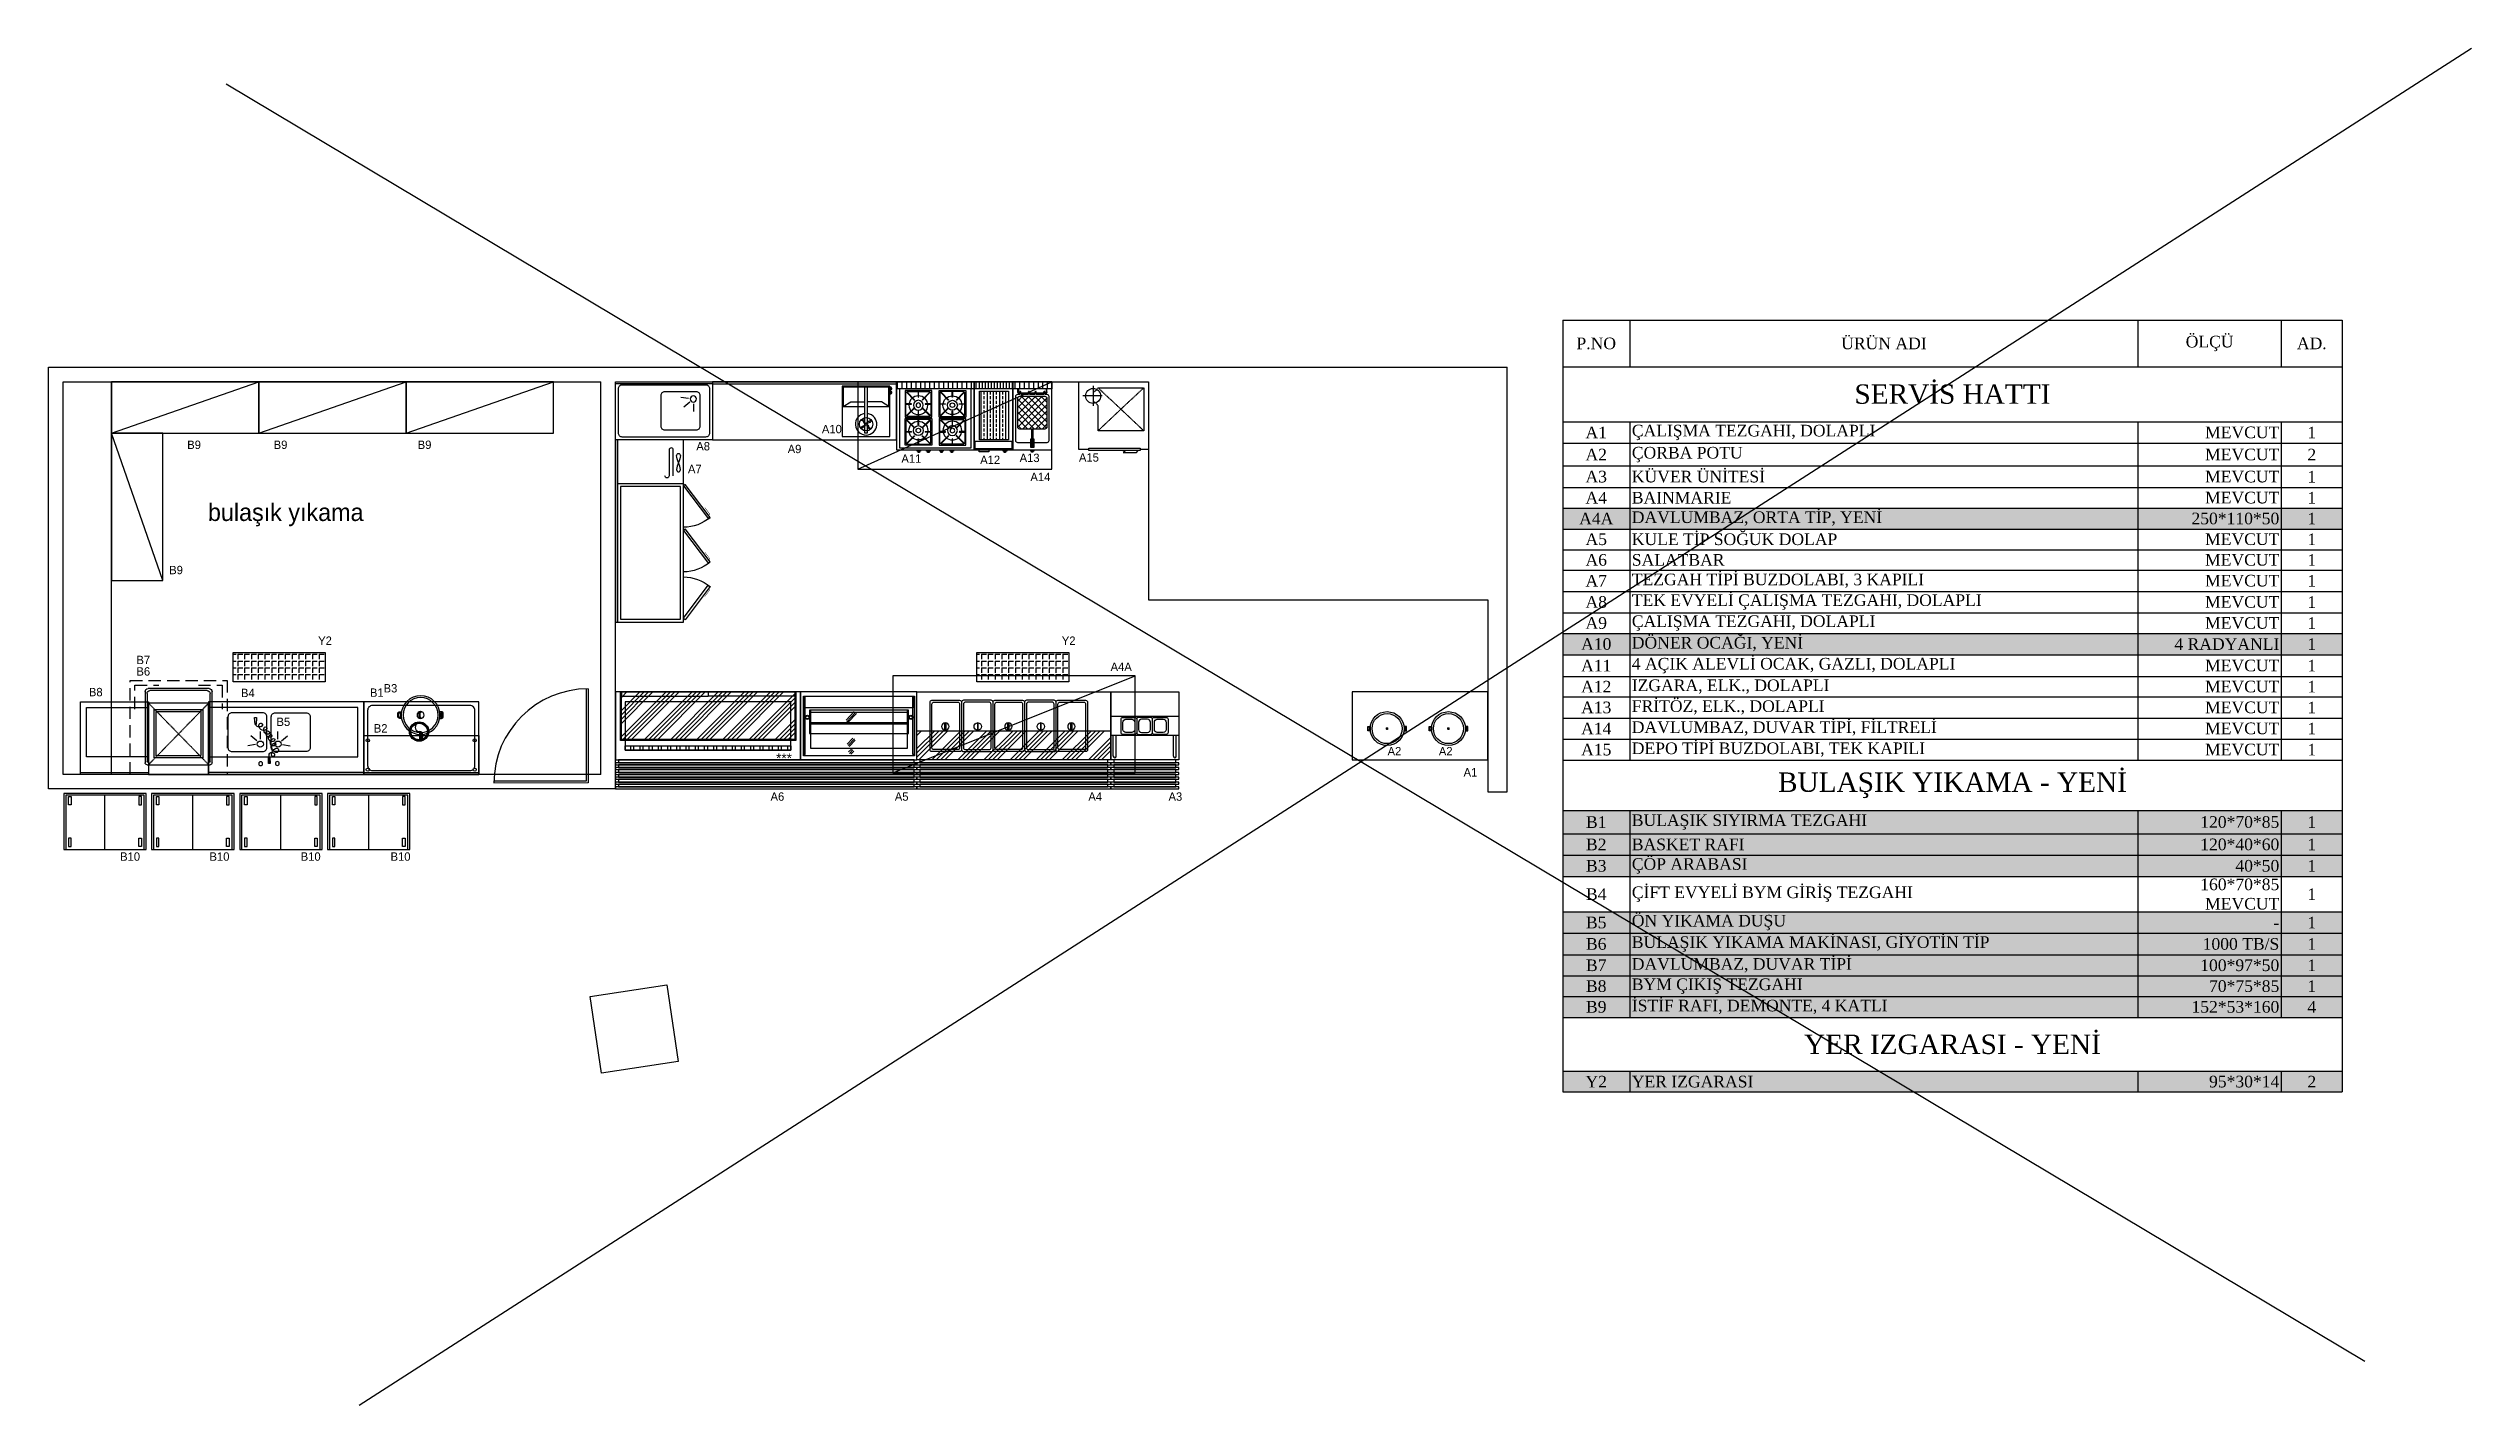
# Model space of a CAD drawing. Header units: inches. Extents: x -7958 to 7064, y 2 to 5825.
# Drawn here: x -875 to 1625, y 356 to 1756 of the extents above; entities that cross this region are included whole.
import ezdxf
from ezdxf.enums import TextEntityAlignment as Align

# ---------------------------------------------------------------- set-up
doc = ezdxf.new("R2010")
doc.units = ezdxf.units.IN
doc.header["$MEASUREMENT"] = 0
doc.linetypes.add('DASHED', pattern=[0.75, 0.5, -0.25])
doc.linetypes.add('HIDDENX2', pattern=[19.05, 12.7, -6.35])
for name, color, linetype in [('CIHAZ', 2, 'Continuous'), ('Kıtc-002 Çizgi', 7, 'Continuous'), ('S2000-002 Çizgi', 7, 'Continuous')]:
    doc.layers.add(name, color=color, linetype=linetype)
doc.styles.add('Halil 1', font='times.ttf', dxfattribs={"height": 12})
doc.styles.get("Standard").update_dxf_attribs({"font": 'arial.ttf'})
doc.styles.add('TAKSİM', font='GOTHIC.TTF', dxfattribs={"height": 20})

msp = doc.modelspace()

# ---------------------------------------------------------------- texts
at = {"style": 'TAKSİM'}
for s, p in [('B9', (-724.4, 1343)), ('B9', (-635.2, 1343)), ('B9', (-486.6, 1343)), ('A8', (-199.2, 1341.5)), ('A10', (-66.4, 1359.2)), ('A7', (-207.8, 1318)), ('A9', (-104.9, 1338.7)), ('A11', (15.6, 1328.7)), ('A12', (96.9, 1327.5)), ('A13', (137.6, 1329.5)), ('A15', (198.8, 1329.9)), ('A14', (148.7, 1309.8)), ('B9', (-743, 1213.8)), ('B7', (-776.8, 1121)), ('Y2', (-589.3, 1140.9)), ('Y2', (177.9, 1140.9)), ('B6', (-776.8, 1109.2)), ('B3', (-521.8, 1091.8)), ('A4A', (232.1, 1114)), ('B8', (-825.8, 1087.9)), ('B4', (-668.9, 1087)), ('B1', (-535.9, 1087.3)), ('B5', (-632.3, 1057.2)), ('B2', (-531.9, 1050.5)), ('A2', (514, 1026.9)), ('A2', (566.9, 1026.9)), ('A1', (592.4, 1005.1)), ('A6', (-122.6, 980.1)), ('A5', (5.6, 980.1)), ('A4', (205.3, 980.1)), ('A3', (288, 980.1)), ('B10', (-790.4, 918.2)), ('B10', (-698.2, 918.2)), ('B10', (-604.1, 918.2)), ('B10', (-511.4, 918.2))]:
    msp.add_text(s, height=8.64, dxfattribs=at).set_placement(p, align=Align.CENTER)
msp.add_text('bulaşık yıkama', height=18, dxfattribs=at).set_placement((-710.1, 1268.7))

# ---------------------------------------------------------------- blocks, each defined once
blk = doc.blocks.new('ertye')
at = {"color": 7}
for points in [[(5346.8, 6525.2), (5429.2, 6477.7), (5381.6, 6395.3)], [(5347.8, 6526.9), (5431.8, 6478.4), (5383.3, 6394.3)]]:
    blk.add_lwpolyline(points, dxfattribs=at)
blk.add_arc((5431.8, 6478.4), 97.1, 150, 240, dxfattribs=at)
blk = doc.blocks.new('A$C53E03B34')
at = {"layer": 'Kıtc-002 Çizgi'}
for points in [[(3.7, 16.6), (2, 16.6, -0.414214), (0, 18.6), (0, 21.4, -0.414214), (2, 23.4), (3.7, 23.4)], [(43.1, 16.6), (44.9, 16.6, 0.414214), (46.9, 18.6), (46.9, 21.4, 0.414214), (44.9, 23.4), (43.1, 23.4)]]:
    blk.add_lwpolyline(points, format="xyb", dxfattribs=at)
for points in [[(2.8, 17.6), (2, 17.6, -0.414214), (1, 18.6), (1, 21.4, -0.414214), (2, 22.4), (2.8, 22.4)], [(44, 17.6), (44.9, 17.6, 0.414214), (45.9, 18.6), (45.9, 21.4, 0.414214), (44.9, 22.4), (44, 22.4)]]:
    blk.add_lwpolyline(points, format="xyb", close=True, dxfattribs=at)
for points in [[(22.1, 23.4), (24.2, 21.8), (24.2, 18.1), (22.7, 16.4)], [(23.5, 23.7), (25.2, 22.3), (25.2, 17.7), (23.8, 16.3)]]:
    blk.add_lwpolyline(points, dxfattribs=at)
for radius in [20, 18, 3.66]:
    blk.add_circle((23.4, 20), radius, dxfattribs=at)
blk = doc.blocks.new('A$C7ED97EAE')
at = {"layer": 'S2000-002 Çizgi'}
for p, q in [((0, 3), (0, 76.5)), ((2, 78.5), (3.5, 78.5)), ((2, 5), (2, 75)), ((3.5, 88.5), (65.5, 88.5)), ((3.5, 15), (3.5, 88.5)), ((3.5, 78.5), (65.5, 78.5)), ((3.5, 76.5), (3.5, 76.5)), ((65.5, 88.5), (65.5, 15)), ((65.5, 78.5), (67, 78.5)), ((65.5, 76.5), (65.5, 76.5)), ((67, 75), (67, 5)), ((69, 76.5), (69, 3)), ((66, 0), (3, 0)), ((65.5, 15), (3.5, 15)), ((64, 2), (5, 2)), ((67, 15), (65.5, 15))]:
    blk.add_line(p, q, dxfattribs=at)
at = {"layer": 'S2000-002 Çizgi', "linetype": 'DASHED'}
for p, q in [((65.5, 78.5), (3.5, 15)), ((65.5, 15), (3.5, 78.5))]:
    blk.add_line(p, q, dxfattribs=at)
for points in [[(9.5, 21.5), (59.5, 21.5), (59.5, 71.5), (9.5, 71.5)], [(11.5, 23.5), (57.5, 23.5), (57.5, 69.5), (11.5, 69.5)]]:
    blk.add_lwpolyline(points, close=True, dxfattribs=at)
at = {"layer": 'S2000-002 Çizgi'}
for centre, radius, start, end in [((2, 76.5), 2, 90, 180), ((3.5, 75), 1.5, 90, 180), ((65.5, 75), 1.5, 0, 90), ((67, 76.5), 2, 0, 90), ((3, 3), 3, 180, 270), ((5, 5), 3, 180, 270), ((64, 5), 3, 270, 0), ((66, 3), 3, 270, 0)]:
    blk.add_arc(centre, radius, start, end, dxfattribs=at)
blk = doc.blocks.new('A$C7BE05278')
at = {"layer": 'S2000-002 Çizgi'}
h = blk.add_hatch(color=256, dxfattribs=at)
h.paths.add_polyline_path([(4.7, 9.9, -0.025454), (4.8, 10.4, 0.278063), (0.8, 7.5), (1.2, 7.3, -0.265675)])
h.paths.add_polyline_path([(5.4, 10.4, 0.028094), (4.8, 10.4, 0.025454), (4.7, 9.9, -0.030609), (5.2, 9.9, -0.027259)])
h.paths.add_polyline_path([(5.4, 10.4, 0.027259), (5.2, 9.9, -0.171751), (7.9, 9), (7.9, 9), (7.9, 9, -1.347305), (5.2, 7.1, -0.147228), (5.2, 9.9, 0.030609), (4.7, 9.9, 0.138731), (4.7, 7, 1.347306), (8.2, 9.4, 0.162476)])
h.paths.add_polyline_path([(12.5, 12.7), (12.7, 13.1, 0.483116), (4.8, 10.4, -0.028094), (5.4, 10.4, -0.470681)])
for p, q in [((14.4, 47.6), (14.3, 41.7)), ((14.4, 47.6), (14.3, 41.7)), ((14.3, 41.7), (15.9, 41.7)), ((14.3, 41.7), (15.9, 41.7)), ((16, 47.6), (14.4, 47.6)), ((16, 47.6), (14.4, 47.6)), ((15.1, 47.6), (15, 38.9)), ((15.9, 41.7), (16, 47.6)), ((15.9, 41.7), (16, 47.6)), ((0.5, 7.3), (0, 0)), ((0.5, 7.3), (0, 0)), ((0, 0), (1.9, 0)), ((1.5, 7.3), (0.5, 7.3)), ((1.5, 7.3), (0.5, 7.3)), ((1.9, 0), (1.5, 7.3)), ((1.9, 0), (1.5, 7.3))]:
    blk.add_line(p, q, dxfattribs=at)
for centre in [(6.3, 47.8), (23.5, 47.6)]:
    blk.add_circle(centre, 1.99, dxfattribs=at)
for centre, radius, start, end in [((17.8, 38.9), 2.86, 179.43, 359.43), ((20, 25.6), 3.8, 74.9498, 261.6763), ((19.1, 38.9), 1.6, 359.43, 179.43), ((25.1, 38.8), 7.64, 179.43, 242.0346), ((23.5, 30.9), 5.53, 105.7663, 225.7833), ((20.6, 27.9), 1.41, 225.7833, 74.9498), ((22.6, 34), 2.23, 242.0346, 105.7663), ((4.8, 5.6), 4.31, 51.245, 156.7533), ((9.4, 8.6), 4.83, 57.0103, 197.5795), ((6.4, 7.6), 1.7, 197.5795, 51.245), ((14.4, 12.6), 4.98, 103.1199, 200.7743), ((11.2, 11.3), 1.54, 200.7743, 57.0103), ((15.6, 16.7), 3.77, 86.0156, 220.6772), ((13.7, 15.7), 1.76, 236.8088, 103.1199), ((18.1, 21.1), 3.83, 52.4089, 229.1112), ((16.5, 19.2), 1.37, 229.1112, 116.3243), ((19.6, 23.1), 1.26, 261.6763, 52.4089)]:
    blk.add_arc(centre, radius, start, end, dxfattribs=at)
blk.add_solid([(15.9, 41.7), (14.3, 41.7), (16, 47.6), (14.4, 47.6)], dxfattribs=at)
blk = doc.blocks.new('A$C138426A6')
at = {"layer": 'S2000-002 Çizgi'}
for p, q in [((48.3, 30.7), (40.5, 29.6)), ((49.6, 34.5), (43.5, 39.6)), ((53.5, 36.2), (53.5, 44.1)), ((71.3, 36.2), (71.3, 44.1)), ((75.2, 34.5), (81.3, 39.6)), ((76.4, 30.7), (84.2, 29.6))]:
    blk.add_line(p, q, dxfattribs=at)
for points in [[(0, 0), (160, 0), (160, 75), (0, 75)], [(0, 18), (154, 18), (154, 69), (0, 69)], [(0, 0), (160, 0), (160, 2), (0, 2)]]:
    blk.add_lwpolyline(points, close=True, dxfattribs=at)
for points in [[(56, 63.5), (24, 63.5, 0.414214), (20, 59.5), (20, 27.5, 0.414214), (24, 23.5), (56, 23.5, 0.414214), (60, 27.5), (60, 59.5, 0.414214)], [(68.7, 63.5), (100.7, 63.5, -0.414214), (104.7, 59.5), (104.7, 27.5, -0.414214), (100.7, 23.5), (68.7, 23.5, -0.414214), (64.7, 27.5), (64.7, 59.5, -0.414214)]]:
    blk.add_lwpolyline(points, format="xyb", close=True, dxfattribs=at)
for centre in [(53.3, 31.2), (71.5, 31.2)]:
    blk.add_circle(centre, 3.19, dxfattribs=at)
at = {"layer": 'S2000-002 Çizgi', "xscale": -1, "rotation": 180}
blk.add_blockref('A$C7BE05278', (47.4, 58.8), dxfattribs=at)
blk = doc.blocks.new('A$C34105880')
at = {"layer": 'S2000-002 Çizgi'}
for p, q in [((2.5, 33.7), (2.5, 55)), ((5.5, 33.7), (5.5, 55)), ((64.5, 33.7), (64.5, 55)), ((67.5, 33.7), (67.5, 55))]:
    blk.add_line(p, q, dxfattribs=at)
for points in [[(0, 100), (70, 100), (70, 30), (0, 30)], [(0, 55), (0, 75), (70, 75), (70, 55)], [(0, 25), (70, 25), (70, 27), (0, 27)], [(3, 27), (67, 27), (67, 30), (3, 30)], [(3, 22), (67, 22), (67, 25), (3, 25)], [(0, 20), (70, 20), (70, 22), (0, 22)], [(0, 15), (70, 15), (70, 17), (0, 17)], [(0, 10), (70, 10), (70, 12), (0, 12)], [(0, 5), (70, 5), (70, 7), (0, 7)], [(0, 0), (70, 0), (70, 2), (0, 2)], [(3, 17), (67, 17), (67, 20), (3, 20)], [(3, 12), (67, 12), (67, 15), (3, 15)], [(3, 12), (67, 12), (67, 15), (3, 15)], [(3, 12), (67, 12), (67, 15), (3, 15)], [(3, 7), (67, 7), (67, 10), (3, 10)], [(3, 7), (67, 7), (67, 10), (3, 10)], [(3, 2), (67, 2), (67, 5), (3, 5)]]:
    blk.add_lwpolyline(points, close=True, dxfattribs=at)
for points in [[(12.5, 73.8), (24.7, 73.8, -0.414214), (26.7, 71.8), (26.7, 58.2, -0.414214), (24.7, 56.2), (12.5, 56.2, -0.414214), (10.5, 58.2), (10.5, 71.8, -0.414214)], [(15.5, 71.8), (21.7, 71.8, -0.414214), (24.7, 68.8), (24.7, 61.2, -0.414214), (21.7, 58.2), (15.5, 58.2, -0.414214), (12.5, 61.2), (12.5, 68.8, -0.414214)], [(40.9, 73.8), (28.7, 73.8, 0.414214), (26.7, 71.8), (26.7, 58.2, 0.414214), (28.7, 56.2), (40.9, 56.2, 0.414214), (42.9, 58.2), (42.9, 71.8, 0.414214)], [(37.9, 71.8), (31.7, 71.8, 0.414214), (28.7, 68.8), (28.7, 61.2, 0.414214), (31.7, 58.2), (37.9, 58.2, 0.414214), (40.9, 61.2), (40.9, 68.8, 0.414214)], [(44.9, 73.8), (57.1, 73.8, -0.414214), (59.1, 71.8), (59.1, 58.2, -0.414214), (57.1, 56.2), (44.9, 56.2, -0.414214), (42.9, 58.2), (42.9, 71.8, -0.414214)], [(47.9, 71.8), (54.1, 71.8, -0.414214), (57.1, 68.8), (57.1, 61.2, -0.414214), (54.1, 58.2), (47.9, 58.2, -0.414214), (44.9, 61.2), (44.9, 68.8, -0.414214)]]:
    blk.add_lwpolyline(points, format="xyb", close=True, dxfattribs=at)
for centre in [(4, 33.7), (66, 33.7), (66, 33.7)]:
    blk.add_arc(centre, 1.51, 180, 0, dxfattribs=at)
blk = doc.blocks.new('A$C40D33657')
at = {"layer": 'S2000-002 Çizgi'}
for p, q in [((46.8, 40.9), (55.3, 50)), ((47.7, 39.3), (56.7, 49)), ((48.8, 38.4), (57.7, 47.9)), ((48, 16.1), (53.9, 22.4)), ((49, 14.7), (55.4, 21.5)), ((49.5, 8.1), (52.3, 11.1)), ((50.2, 13.9), (56.2, 20.3)), ((50.4, 6.4), (54, 10.4)), ((51.6, 5.8), (54.8, 9.1))]:
    blk.add_line(p, q, dxfattribs=at)
for points in [[(120, 70), (0, 70), (0, 0), (120, 0)], [(3, 65.7), (117.5, 65.7), (117.5, 4.2), (3, 4.2)], [(3.5, 5.4), (4.6, 5.4), (4.6, 64.6), (3.5, 64.6)], [(3.5, 58), (4.6, 58), (4.6, 64.6), (3.5, 64.6)], [(4.6, 65.7), (115.9, 65.7), (115.9, 53.6), (4.6, 53.6)], [(9.2, 27.2), (111.3, 27.2), (111.3, 51.4), (9.2, 51.4)], [(10.2, 11.9), (110.2, 11.9), (110.2, 51.4), (10.2, 51.4)], [(10.2, 49.2), (110.2, 49.2), (110.2, 51.4), (10.2, 51.4)], [(117, 5.4), (115.9, 5.4), (115.9, 64.6), (117, 64.6)], [(117, 58), (115.9, 58), (115.9, 64.6), (117, 64.6)], [(10.2, 37.1), (110.2, 37.1), (110.2, 38.2), (10.2, 38.2)]]:
    blk.add_lwpolyline(points, close=True, dxfattribs=at)
for centre, radius in [((6.9, 43.9), 2.14), ((6.9, 43.9), 1.59), ((113.6, 43.9), 2.14), ((113.6, 43.9), 1.59)]:
    blk.add_circle(centre, radius, dxfattribs=at)
blk = doc.blocks.new('A$C34855794')
at = {"layer": 'S2000-002 Çizgi'}
h = blk.add_hatch(dxfattribs=at)
h.set_pattern_fill('ANSI34', color=254, style=0)
h.set_pattern_definition([(45, (-3294.433, 406.17), (-13.47038, 13.47038), []), (45, (-3289.943, 406.17), (-13.47038, 13.47038), []), (45, (-3285.453, 406.17), (-13.47038, 13.47038), []), (45, (-3280.963, 406.17), (-13.47038, 13.47038), [])])
h.paths.add_polyline_path([(185, 27.4), (6, 27.4), (6, 76.4), (185, 76.4)])
h = blk.add_hatch(dxfattribs=at)
h.set_pattern_fill('ANSI32', color=254, angle=45, style=0)
h.set_pattern_definition([(90, (-10627.525, 2721.57), (-9.525, 2e-15), []), (90, (-10624.35, 2724.745), (-9.525, 2e-15), [])])
h.paths.add_polyline_path([(181, 20.8), (11, 20.8), (11, 16.4), (181, 16.4)])
for points in [[(0, 6.4), (191, 6.4), (191, 76.4), (0, 76.4)], [(186, 26.4), (5, 26.4), (5, 76.4), (186, 76.4)], [(185, 27.4), (6, 27.4), (6, 76.4), (185, 76.4)], [(181, 16.4), (10, 16.4), (10, 20.8), (181, 20.8)]]:
    blk.add_lwpolyline(points, close=True, dxfattribs=at)
at = {"layer": 'S2000-002 Çizgi', "linetype": 'DASHED'}
for points in [[(96, 76.4), (6, 76.4), (6, 72.2), (96, 72.2)], [(96, 76.4), (185, 76.4), (185, 72.2), (96, 72.2)]]:
    blk.add_lwpolyline(points, close=True, dxfattribs=at)
at = {"layer": 'S2000-002 Çizgi', "color": 3}
blk.add_lwpolyline([(10, 16.4), (181, 16.4), (181, 66.4), (10, 66.4)], close=True, dxfattribs=at)
at = {"layer": 'S2000-002 Çizgi'}
blk.add_text('***', height=10, dxfattribs=at).set_placement((165.7, 3.1))
blk = doc.blocks.new('A$C4383204F')
at = {"layer": 'S2000-002 Çizgi'}
for points in [[(51, 32.5), (2, 32.5, 0.414214), (0, 30.5), (0, 2, 0.414214), (2, 0), (51, 0, 0.414214), (53, 2), (53, 30.5, 0.414214)], [(49, 30.5), (4, 30.5, 0.414214), (2, 28.5), (2, 4, 0.414214), (4, 2), (49, 2, 0.414214), (51, 4), (51, 28.5, 0.414214)]]:
    blk.add_lwpolyline(points, format="xyb", close=True, dxfattribs=at)
blk.add_lwpolyline([(29.7, 16.2), (22.2, 16.2), (22.2, 15.4), (29.7, 15.4)], close=True, dxfattribs=at)
blk.add_circle((25.9, 15.8), 3.82, dxfattribs=at)
blk = doc.blocks.new('A$C1FD55344')
at = {"layer": 'S2000-002 Çizgi'}
h = blk.add_hatch(dxfattribs=at)
h.set_pattern_fill('ANSI34', color=254, style=0)
h.set_pattern_definition([(45, (-7423.186, -591.372), (-13.470384, 13.470384), []), (45, (-7418.696, -591.372), (-13.470384, 13.470384), []), (45, (-7414.205, -591.372), (-13.470384, 13.470384), []), (45, (-7409.715, -591.372), (-13.470384, 13.470384), [])])
h.paths.add_polyline_path([(0, 30), (200, 30), (200, 60), (0, 60)])
for points in [[(0, 100), (200, 100), (200, 30), (0, 30)], [(0, 60), (200, 60), (200, 30), (0, 30)], [(0, 25), (200, 25), (200, 27), (0, 27)], [(3, 27), (197, 27), (197, 30), (3, 30)], [(3, 22), (197, 22), (197, 25), (3, 25)], [(0, 20), (200, 20), (200, 22), (0, 22)], [(0, 15), (200, 15), (200, 17), (0, 17)], [(0, 10), (200, 10), (200, 12), (0, 12)], [(0, 5), (200, 5), (200, 7), (0, 7)], [(0, 0), (200, 0), (200, 2), (0, 2)], [(3, 17), (197, 17), (197, 20), (3, 20)], [(3, 12), (197, 12), (197, 15), (3, 15)], [(3, 12), (197, 12), (197, 15), (3, 15)], [(3, 12), (197, 12), (197, 15), (3, 15)], [(3, 7), (197, 7), (197, 10), (3, 10)], [(3, 7), (197, 7), (197, 10), (3, 10)], [(3, 2), (197, 2), (197, 5), (3, 5)]]:
    blk.add_lwpolyline(points, close=True, dxfattribs=at)
at = {"layer": 'S2000-002 Çizgi', "extrusion": (0, 0, -1), "zscale": -1, "rotation": 90}
for p in [(-13.5, 38.5), (-78.5, 38.5), (-143.5, 38.5)]:
    blk.add_blockref('A$C4383204F', p, dxfattribs=at)
at = {"layer": 'S2000-002 Çizgi', "rotation": 90}
for p in [(78.5, 38.5), (143.5, 38.5)]:
    blk.add_blockref('A$C4383204F', p, dxfattribs=at)
blk = doc.blocks.new('A$C604B7618')
at = {"layer": 'S2000-002 Çizgi'}
blk.add_lwpolyline([(0, 30.6), (30.6, 30.6), (30.6, 0), (0, 0), (0, 30.6)], dxfattribs=at)
blk.add_lwpolyline([(15.5, 29.5), (15.5, 23.4, -0.414214), (15.3, 23.2), (15.2, 23.2, -0.414214), (15, 23.4), (15, 29.5), (2.7, 29.5, 0.668179), (2.3, 28.6), (10.8, 20.1, -0.810443), (10.4, 19.8), (1.6, 28.6, 0.668179), (1, 28.4), (1, 15.5), (7.1, 15.5, -0.414214), (7.3, 15.3), (7.3, 15.2, -0.414214), (7.1, 15), (1, 15), (1, 2.7, 0.668179), (1.9, 2.3), (10.4, 10.8, -0.810443), (10.8, 10.4), (2, 1.6, 0.668179), (2.2, 1), (15, 1), (15, 7.1, -0.414214), (15.2, 7.3), (15.3, 7.3, -0.414214), (15.5, 7.1), (15.5, 1), (27.9, 1, 0.668179), (28.3, 1.9), (19.8, 10.4, -0.810443), (20.2, 10.8), (29, 2, 0.668179), (29.5, 2.2), (29.5, 15), (23.4, 15, -0.414214), (23.2, 15.2), (23.2, 15.3, -0.414214), (23.4, 15.5), (29.5, 15.5), (29.5, 28.4, 0.668179), (29, 28.6), (20.2, 19.8, -0.810443), (19.8, 20.1), (28.3, 28.6, 0.668179), (27.9, 29.5)], format="xyb", close=True, dxfattribs=at)
for radius in [10.8, 5.66, 2.6]:
    blk.add_circle((15.3, 13.8), radius, dxfattribs=at)
blk = doc.blocks.new('A$C7A250C34')
at = {"layer": 'S2000-002 Çizgi'}
h = blk.add_hatch(dxfattribs=at)
h.set_pattern_fill('ANSI31', color=256, scale=1.5, angle=45, style=0)
h.set_pattern_definition([(90, (-2508.419, -6412.801), (-4.7625, 9e-16), [])])
h.paths.add_polyline_path([(0, 72.9), (0, 65.9), (80, 65.9), (80, 72.9)])
for points in [[(0, 2.9), (80, 2.9), (80, 72.9), (0, 72.9)], [(80, 65.9), (0, 65.9), (0, 72.9), (80, 72.9)], [(3, 4.9), (77, 4.9), (77, 65.9), (3, 65.9)], [(21.2, 2.9), (24.8, 2.9), (24.8, 1.5), (21.2, 1.5)], [(22.2, 1.5), (23.6, 1.5), (23.6, 0), (22.2, 0)], [(31, 2.9), (34.7, 2.9), (34.7, 1.5), (31, 1.5)], [(32, 1.5), (33.5, 1.5), (33.5, 0), (32, 0)], [(44.6, 2.9), (48.2, 2.9), (48.2, 1.5), (44.6, 1.5)], [(45.5, 1.5), (47, 1.5), (47, 0), (45.5, 0)], [(55.2, 2.9), (58.8, 2.9), (58.8, 1.5), (55.2, 1.5)], [(56.2, 1.5), (57.6, 1.5), (57.6, 0), (56.2, 0)]]:
    blk.add_lwpolyline(points, close=True, dxfattribs=at)
at = {"layer": 'S2000-002 Çizgi', "yscale": 0.8999999999996362}
for p, xscale, zscale in [((36.2, 36.4), -0.8999999999996362, 0.9), ((43.8, 36.4), 0.8999999999996362, 0.8999999999996362)]:
    blk.add_blockref('A$C604B7618', p, dxfattribs=dict(at, xscale=xscale, zscale=zscale))
at = {"layer": 'S2000-002 Çizgi', "yscale": 0.8999999999996362, "rotation": 180}
for p, xscale, zscale in [((36.2, 35.1), 0.8999999999996362, 0.8999999999996362), ((43.8, 35.1), -0.8999999999996362, 0.9)]:
    blk.add_blockref('A$C604B7618', p, dxfattribs=dict(at, xscale=xscale, zscale=zscale))
blk = doc.blocks.new('A$C606A0E10')
at = {"layer": 'S2000-002 Çizgi'}
h = blk.add_hatch(dxfattribs=at)
h.set_pattern_fill('ANSI31', color=256, scale=25, angle=45, style=0)
h.set_pattern_definition([(90, (-3683, -7890.5476), (-3.125, 7e-16), [])])
h.paths.add_polyline_path([(0, 72.9), (0, 65.9), (40, 65.9), (40, 72.9)])
h = blk.add_hatch(dxfattribs=at)
h.set_pattern_fill('ANSI33', color=256, angle=45, style=0)
h.set_pattern_definition([(90, (-2871.404, -4914.4606), (-6.35, 1e-15), []), (90, (-2868.229, -4911.2855), (-6.35, 1e-15), [3.175, -1.5875])])
h.paths.add_polyline_path([(35.5, 63.2), (5.5, 63.2), (5.5, 13.2), (35.5, 13.2)])
for points in [[(0, 2.9), (40, 2.9), (40, 72.9), (0, 72.9)], [(0, 72.9), (40, 72.9), (40, 65.9), (0, 65.9)], [(5.5, 63.2), (35.5, 63.2), (35.5, 13.2), (5.5, 13.2)], [(1, 11.9), (39, 11.9), (39, 3.9), (1, 3.9)], [(5, 2.9), (15, 2.9), (15, 0.9), (5, 0.9)], [(30.1, 2.9), (33.7, 2.9), (33.7, 1.5), (30.1, 1.5)], [(31, 1.5), (32.5, 1.5), (32.5, 0), (31, 0)]]:
    blk.add_lwpolyline(points, close=True, dxfattribs=at)
blk = doc.blocks.new('A$C3D043C48')
at = {"layer": 'S2000-002 Çizgi'}
h = blk.add_hatch(dxfattribs=at)
h.set_pattern_fill('ANSI31', color=256, scale=1.5, angle=45, style=0)
h.set_pattern_definition([(90, (-3458.603, -4993.7387), (-4.7625, 9e-16), [])])
h.paths.add_polyline_path([(0, 72.6), (0, 65.6), (40, 65.6), (40, 72.6)])
h = blk.add_hatch(color=256, dxfattribs=at)
h.paths.add_polyline_path([(35, 61.8), (35, 62.4), (35, 65.6), (34.4, 65.6), (34.4, 62.4, -0.414214), (33.4, 61.4), (33, 61.4), (33, 60.8), (34, 60.8, 0.414214)])
h.paths.add_polyline_path([(32, 61.4), (24, 61.4), (24, 60.8), (32, 60.8)])
h.paths.add_polyline_path([(23, 61.4), (17, 61.4), (17, 60.8), (23, 60.8)])
h.paths.add_polyline_path([(16, 61.4), (8, 61.4), (8, 60.8), (16, 60.8)])
h.paths.add_polyline_path([(5.6, 62.4), (5.6, 65.6), (5, 65.6), (5, 61.8, 0.414214), (6, 60.8), (6.6, 60.8), (7, 60.8), (7, 61.4), (6.6, 61.4, -0.414214)])
h = blk.add_hatch(dxfattribs=at)
h.set_pattern_fill('ANSI37', color=256, scale=1.5, style=0)
h.set_pattern_definition([(45, (-3527.4763, -4981.5224), (-3.367596, 3.367596), []), (135, (-3527.4763, -4981.5224), (-3.367596, -3.367596), [])])
h.paths.add_polyline_path([(35, 55.8, 0.414214), (33, 57.8), (7, 57.8, 0.414214), (5, 55.8), (5, 26, 0.414214), (7, 24), (33, 24, 0.414214), (35, 26)])
blk.add_hatch(color=256, dxfattribs=at).paths.add_polyline_path([(18.5, 14), (21.5, 14), (21.5, 4.8), (18.5, 4.8)])
for p, q in [((5, 65.6), (5.6, 65.6)), ((5, 61.8), (5, 65.6)), ((5.6, 65.6), (5.6, 62.4)), ((6.6, 60.8), (6, 60.8)), ((6.6, 61.4), (7, 61.4)), ((7, 60.8), (6.6, 60.8)), ((7, 59.8), (7, 62.3)), ((8, 59.8), (8, 62.3)), ((8, 61.4), (16, 61.4)), ((16, 60.8), (8, 60.8)), ((16, 59.8), (16, 62.3)), ((17, 59.8), (17, 62.3)), ((17, 61.4), (23, 61.4)), ((23, 60.8), (17, 60.8)), ((23, 59.8), (23, 62.3)), ((24, 59.8), (24, 62.3)), ((24, 61.4), (32, 61.4)), ((32, 60.8), (24, 60.8)), ((32, 59.8), (32, 62.3)), ((33, 59.8), (33, 62.3)), ((33, 61.4), (33.4, 61.4)), ((34, 60.8), (33, 60.8)), ((35, 65.6), (34.4, 65.6)), ((34.4, 65.6), (34.4, 62.4)), ((35, 62.4), (35, 65.6)), ((35, 62.4), (35, 61.8))]:
    blk.add_line(p, q, dxfattribs=at)
for points in [[(0, 2.6), (40, 2.6), (40, 72.6), (0, 72.6)], [(0, 72.6), (40, 72.6), (40, 65.6), (0, 65.6)], [(18.4, 2.6), (21.6, 2.6), (21.6, 1.3), (18.4, 1.3)], [(18.5, 14), (21.5, 14), (21.5, 4.8), (18.5, 4.8)], [(19, 24), (19, 14), (21, 14), (21, 24)], [(19.3, 1.3), (20.7, 1.3), (20.7, 0), (19.3, 0)]]:
    blk.add_lwpolyline(points, close=True, dxfattribs=at)
for points in [[(29, 9.8), (5, 9.8, -0.414214), (3, 11.8), (3, 57.8, -0.414214), (5, 59.8), (7, 59.8)], [(33, 59.8), (35, 59.8, -0.414214), (37, 57.8), (37, 11.8, -0.414214), (35, 9.8), (29, 9.8)]]:
    blk.add_lwpolyline(points, format="xyb", dxfattribs=at)
blk.add_lwpolyline([(7, 57.8), (33, 57.8, -0.414214), (35, 55.8), (35, 26, -0.414214), (33, 24), (7, 24, -0.414214), (5, 26), (5, 55.8, -0.414214)], format="xyb", close=True, dxfattribs=at)
for points in [[(8, 59.8), (16, 59.8)], [(17, 59.8), (23, 59.8)], [(24, 59.8), (32, 59.8)]]:
    blk.add_lwpolyline(points, dxfattribs=at)
for centre, radius, start, end in [((6, 61.8), 1, 180, 270), ((6.6, 62.4), 1, 180, 270), ((7.5, 62.3), 0.5, 0, 180), ((16.5, 62.3), 0.5, 0, 180), ((23.5, 62.3), 0.5, 0, 180), ((32.5, 62.3), 0.5, 0, 180), ((33.4, 62.4), 1, 270, 0), ((34, 61.8), 1, 270, 0)]:
    blk.add_arc(centre, radius, start, end, dxfattribs=at)
blk = doc.blocks.new('A$C5B5611F4')
at = {"layer": 'CIHAZ', "color": 1}
for p, q in [((24.1, 58.2), (4, 58.2)), ((14.7, 68.5), (14.7, 47.9))]:
    blk.add_line(p, q, dxfattribs=at)
at = {"layer": 'CIHAZ', "color": 5, "linetype": 'DASHED'}
for p, q in [((19.8, 66.7), (67, 22.3)), ((67, 66.7), (19.8, 22.3))]:
    blk.add_line(p, q, dxfattribs=at)
at = {"layer": 'CIHAZ', "color": 5}
for points in [[(63.2, 1.8), (10.4, 1.8), (10.4, 4.3), (63.2, 4.3)], [(61.2, 1.8), (48.6, 1.8), (45.6, 0), (59.6, 0)]]:
    blk.add_lwpolyline(points, close=True, dxfattribs=at)
at = {"layer": 'CIHAZ', "color": 1}
blk.add_circle((14.7, 58.2), 7.76, dxfattribs=at)
at = {"layer": 'S2000-002 Çizgi', "linetype": 'DASHED'}
for p, q in [((19.8, 66.7), (67, 66.7)), ((67, 66.7), (67, 22.3)), ((19.8, 22.3), (19.8, 48.1)), ((67, 22.3), (19.8, 22.3))]:
    blk.add_line(p, q, dxfattribs=at)
at = {"layer": 'S2000-002 Çizgi'}
blk.add_lwpolyline([(10.4, 2.8), (0, 2.8), (0, 72.8), (72, 72.8), (72, 2.8), (63.2, 2.8)], dxfattribs=at)
at = {"layer": 'S2000-002 Çizgi', "linetype": 'DASHED'}
for centre, radius, start, end in [((11.6, 71.2), 9.4, 291.2079, 330.9566), ((11, 43), 10.2, 29.6907, 66.7752)]:
    blk.add_arc(centre, radius, start, end, dxfattribs=at)
blk = doc.blocks.new('A$C56906B91')
at = {"layer": 'S2000-002 Çizgi'}
for p, q in [((19.5, 37.3), (19.5, 29.4)), ((23.4, 39), (29.5, 33.9)), ((24.7, 42.8), (32.5, 43.9))]:
    blk.add_line(p, q, dxfattribs=at)
for points in [[(0, 58), (100, 58), (100, 60), (0, 60)], [(0, 0), (100, 0), (100, 60), (0, 60)]]:
    blk.add_lwpolyline(points, close=True, dxfattribs=at)
for points in [[(7, 3), (93, 3, 0.414214), (97, 7), (97, 53, 0.414214), (93, 57), (7, 57, 0.414214), (3, 53), (3, 7, 0.414214)], [(17, 10), (49, 10, 0.414214), (53, 14), (53, 46, 0.414214), (49, 50), (17, 50, 0.414214), (13, 46), (13, 14, 0.414214)]]:
    blk.add_lwpolyline(points, format="xyb", close=True, dxfattribs=at)
blk.add_circle((19.7, 42.3), 3.19, dxfattribs=at)
blk = doc.blocks.new('A$C40176E5B')
at = {"layer": 'S2000-002 Çizgi'}
blk.add_line((0, 95.8), (188, 95.8), dxfattribs=at)
for points in [[(0, 27.8), (0, 97.8), (188, 97.8), (188, 27.8)], [(16.4, 30.8), (17.9, 31), (19.6, 31.5), (21.5, 32.1), (23.4, 32.8), (25.4, 33.6), (27.2, 34.2), (28.9, 34.7), (30.4, 34.8), (31.5, 34.7), (32.3, 34.2), (32.8, 33.6), (33, 32.8), (32.8, 32.1), (32.3, 31.5), (31.5, 31), (30.4, 30.8), (28.9, 31), (27.2, 31.5), (25.4, 32.1), (23.4, 32.8), (21.5, 33.6), (19.6, 34.2), (17.9, 34.7), (16.4, 34.8), (15.3, 34.7), (14.5, 34.2), (14, 33.6), (13.8, 32.8), (14, 32.1), (14.5, 31.5), (15.3, 31)], [(80, 0), (45.9, 25.8), (47.4, 27.8), (81.5, 2)], [(125.9, 0), (91.8, 25.8), (93.4, 27.8), (127.5, 2)], [(151.3, 0.2), (185.5, 25.8), (184, 27.8), (149.8, 2.2)]]:
    blk.add_lwpolyline(points, close=True, dxfattribs=at)
blk.add_lwpolyline([(45, 95.8), (45, 27.8)], dxfattribs=at)
at = {"layer": 'S2000-002 Çizgi', "linetype": 'DASHED'}
blk.add_lwpolyline([(48, 92.8), (185, 92.8), (185, 30.8), (48, 30.8)], close=True, dxfattribs=at)
at = {"layer": 'S2000-002 Çizgi'}
for points in [[(37, 38.2), (10.3, 38.2, -1), (10.3, 42.5)], [(10.3, 42.5), (37, 42.5, 1), (37, 46.8)]]:
    blk.add_lwpolyline(points, format="xyb", dxfattribs=at)
at = {"layer": 'S2000-002 Çizgi', "const_width": 0.428}
for points in [[(77.7, 1.7), (76.7, 0.4), (71.1, 4.6), (69.6, 5.7)], [(123.7, 1.7), (122.7, 0.4), (117.1, 4.6), (115.6, 5.7)], [(153.6, 1.8), (154.6, 0.5), (160.2, 4.7), (161.7, 5.8)]]:
    blk.add_lwpolyline(points, dxfattribs=at)
at = {"layer": 'S2000-002 Çizgi'}
for centre, start, end in [((47.4, 27.8), 319.4908, 0), ((93.4, 27.8), 319.4908, 0), ((184, 27.8), 180, 220.245)]:
    blk.add_arc(centre, 42.7, start, end, dxfattribs=at)
blk = doc.blocks.new('A$C3D567B93')
at = {"layer": 'S2000-002 Çizgi'}
blk.add_line((42.5, 0), (42.5, 56), dxfattribs=at)
for points in [[(85, 58), (0, 58), (0, 0), (85, 0)], [(83, 56), (2, 56), (2, 0), (83, 0)], [(5, 54.8), (7.6, 54.8), (7.6, 46.2), (5, 46.2)], [(80, 54.8), (77.4, 54.8), (77.4, 46.2), (80, 46.2)], [(5, 3.2), (7.6, 3.2), (7.6, 11.8), (5, 11.8)], [(80, 3.2), (77.4, 3.2), (77.4, 11.8), (80, 11.8)]]:
    blk.add_lwpolyline(points, close=True, dxfattribs=at)
blk = doc.blocks.new('A$C2833593F')
at = {"layer": 'S2000-002 Çizgi'}
for points in [[(0, 0), (49, 0), (49, 52), (0, 52)], [(23, 4), (26, 4), (26, 51), (23, 51)], [(49, 48.1), (50.5, 48.1), (50.5, 50.8), (49, 50.8)], [(50.5, 48.8), (51.2, 48.8), (51.2, 50.1), (50.5, 50.1)], [(49, 44.1), (50.5, 44.1), (50.5, 46.8), (49, 46.8)], [(50.5, 44.8), (51.2, 44.8), (51.2, 46.1), (50.5, 46.1)]]:
    blk.add_lwpolyline(points, close=True, dxfattribs=at)
for points in [[(26, 31), (48, 31), (48, 51), (1, 51), (1, 31), (23, 31)], [(1, 31), (8.6, 35.7), (23, 35.7)], [(48, 31), (40.4, 35.7), (26, 35.7)]]:
    blk.add_lwpolyline(points, dxfattribs=at)
for points in [[(19.1, 16.9, -0.42543), (21.5, 15.6, 0.337252), (23.6, 13.3, -0.475845)], [(19.6, 17.5, -0.499875), (22.8, 15.4, 0.298072), (24.2, 13.6, 0.325205)], [(19.7, 7.8, -0.499875), (21.8, 11, 0.298072), (23.5, 12.3, 0.325205)], [(20.3, 7.3, -0.42543), (21.5, 9.7, 0.337252), (23.9, 11.8, -0.475845)], [(29.4, 7.9, -0.499875), (26.2, 10, 0.298072), (24.8, 11.7, 0.325205)], [(28.7, 18, -0.42543), (27.5, 15.7, 0.337252), (25.1, 13.6, -0.475845)], [(29.9, 8.5, -0.42543), (27.5, 9.7, 0.337252), (25.4, 12.1, -0.475845)], [(29.3, 17.6, -0.499875), (27.2, 14.3, 0.298072), (25.5, 13, 0.325205)]]:
    blk.add_lwpolyline(points, format="xyb", dxfattribs=at)
at = {"layer": 'S2000-002 Çizgi', "const_width": 0.25}
blk.add_lwpolyline([(24.2, 12.4, 1), (24.8, 13, 1)], format="xyb", close=True, dxfattribs=at)
at = {"layer": 'S2000-002 Çizgi'}
for radius in [6.87, 1.04]:
    blk.add_circle((24.5, 12.7), radius, dxfattribs=at)
blk.add_arc((24.5, 12.7), 11.1, 97.7691, 82.2228, dxfattribs=at)
blk = doc.blocks.new('A$C3A904247')
at = {"layer": 'S2000-002 Çizgi'}
for points in [[(2.5, 15.3), (0, 15.3), (0, 19.7), (2.5, 19.7)], [(2, 15.8), (0.5, 15.8), (0.5, 19.2), (2, 19.2)], [(37.5, 15.3), (40, 15.3), (40, 19.7), (37.5, 19.7)], [(38, 15.8), (39.5, 15.8), (39.5, 19.2), (38, 19.2)]]:
    blk.add_lwpolyline(points, close=True, dxfattribs=at)
at = {"layer": 'S2000-002 Çizgi', "const_width": 1.5}
blk.add_lwpolyline([(19.2, 17.5, 1), (20.7, 17.5, 1)], format="xyb", close=True, dxfattribs=at)
at = {"layer": 'S2000-002 Çizgi'}
for radius in [17.5, 15.5]:
    blk.add_circle((20, 17.5), radius, dxfattribs=at)
blk = doc.blocks.new('*T443')
at = {"color": 0, "linetype": 'ByBlock', "lineweight": -2, "transparency": 16777216}
for p, q in [((0, 0), (804.3, 0)), ((0, 0), (0, -796.2)), ((69.3, 0), (69.3, -48.2)), ((593.5, 0), (593.5, -48.2)), ((741.3, 0), (741.3, -48.2)), ((804.3, 0), (804.3, -796.2)), ((0, -48.2), (804.3, -48.2)), ((0, -104.8), (804.3, -104.8)), ((69.3, -104.8), (69.3, -453.9)), ((593.5, -104.8), (593.5, -453.9)), ((741.3, -104.8), (741.3, -453.9)), ((0, -127), (804.3, -127)), ((0, -150.4), (804.3, -150.4)), ((0, -172.5), (804.3, -172.5)), ((0, -193.8), (804.3, -193.8)), ((0, -215.5), (804.3, -215.5)), ((0, -236.8), (804.3, -236.8)), ((0, -258), (804.3, -258)), ((0, -279.8), (804.3, -279.8)), ((0, -301.9), (804.3, -301.9)), ((0, -323.2), (804.3, -323.2)), ((0, -345.3), (804.3, -345.3)), ((0, -367.5), (804.3, -367.5)), ((0, -388.7), (804.3, -388.7)), ((0, -410.5), (804.3, -410.5)), ((0, -432.2), (804.3, -432.2)), ((0, -453.9), (804.3, -453.9)), ((0, -505.9), (804.3, -505.9)), ((69.3, -505.9), (69.3, -719.4)), ((593.5, -505.9), (593.5, -719.4)), ((741.3, -505.9), (741.3, -719.4)), ((0, -529.8), (804.3, -529.8)), ((0, -552), (804.3, -552)), ((0, -574.1), (804.3, -574.1)), ((0, -610.4), (804.3, -610.4)), ((0, -632.5), (804.3, -632.5)), ((0, -654.7), (804.3, -654.7)), ((0, -676.4), (804.3, -676.4)), ((0, -697.7), (804.3, -697.7)), ((0, -719.4), (804.3, -719.4)), ((0, -774.9), (804.3, -774.9)), ((69.3, -774.9), (69.3, -796.2)), ((593.5, -774.9), (593.5, -796.2)), ((741.3, -774.9), (741.3, -796.2)), ((0, -796.2), (804.3, -796.2))]:
    blk.add_line(p, q, dxfattribs=at)
at = {"color": 30, "true_color": 0xf8991e, "transparency": 16777216}
for points in [[(0, -193.8), (0, -215.5), (69.3, -193.8), (69.3, -215.5)], [(69.3, -193.8), (69.3, -215.5), (593.5, -193.8), (593.5, -215.5)], [(593.5, -193.8), (593.5, -215.5), (741.3, -193.8), (741.3, -215.5)], [(741.3, -193.8), (741.3, -215.5), (804.3, -193.8), (804.3, -215.5)], [(0, -323.2), (0, -345.3), (69.3, -323.2), (69.3, -345.3)], [(69.3, -323.2), (69.3, -345.3), (593.5, -323.2), (593.5, -345.3)], [(593.5, -323.2), (593.5, -345.3), (741.3, -323.2), (741.3, -345.3)], [(741.3, -323.2), (741.3, -345.3), (804.3, -323.2), (804.3, -345.3)], [(0, -505.9), (0, -529.8), (69.3, -505.9), (69.3, -529.8)], [(69.3, -505.9), (69.3, -529.8), (593.5, -505.9), (593.5, -529.8)], [(593.5, -505.9), (593.5, -529.8), (741.3, -505.9), (741.3, -529.8)], [(741.3, -505.9), (741.3, -529.8), (804.3, -505.9), (804.3, -529.8)], [(0, -529.8), (0, -552), (69.3, -529.8), (69.3, -552)], [(69.3, -529.8), (69.3, -552), (593.5, -529.8), (593.5, -552)], [(593.5, -529.8), (593.5, -552), (741.3, -529.8), (741.3, -552)], [(741.3, -529.8), (741.3, -552), (804.3, -529.8), (804.3, -552)], [(0, -552), (0, -574.1), (69.3, -552), (69.3, -574.1)], [(69.3, -552), (69.3, -574.1), (593.5, -552), (593.5, -574.1)], [(593.5, -552), (593.5, -574.1), (741.3, -552), (741.3, -574.1)], [(741.3, -552), (741.3, -574.1), (804.3, -552), (804.3, -574.1)], [(0, -610.4), (0, -632.5), (69.3, -610.4), (69.3, -632.5)], [(69.3, -610.4), (69.3, -632.5), (593.5, -610.4), (593.5, -632.5)], [(593.5, -610.4), (593.5, -632.5), (741.3, -610.4), (741.3, -632.5)], [(741.3, -610.4), (741.3, -632.5), (804.3, -610.4), (804.3, -632.5)], [(0, -632.5), (0, -654.7), (69.3, -632.5), (69.3, -654.7)], [(69.3, -632.5), (69.3, -654.7), (593.5, -632.5), (593.5, -654.7)], [(593.5, -632.5), (593.5, -654.7), (741.3, -632.5), (741.3, -654.7)], [(741.3, -632.5), (741.3, -654.7), (804.3, -632.5), (804.3, -654.7)], [(0, -654.7), (0, -676.4), (69.3, -654.7), (69.3, -676.4)], [(69.3, -654.7), (69.3, -676.4), (593.5, -654.7), (593.5, -676.4)], [(593.5, -654.7), (593.5, -676.4), (741.3, -654.7), (741.3, -676.4)], [(741.3, -654.7), (741.3, -676.4), (804.3, -654.7), (804.3, -676.4)], [(0, -676.4), (0, -697.7), (69.3, -676.4), (69.3, -697.7)], [(0, -697.7), (0, -719.4), (69.3, -697.7), (69.3, -719.4)], [(69.3, -676.4), (69.3, -697.7), (593.5, -676.4), (593.5, -697.7)], [(69.3, -697.7), (69.3, -719.4), (593.5, -697.7), (593.5, -719.4)], [(593.5, -676.4), (593.5, -697.7), (741.3, -676.4), (741.3, -697.7)], [(593.5, -697.7), (593.5, -719.4), (741.3, -697.7), (741.3, -719.4)], [(741.3, -676.4), (741.3, -697.7), (804.3, -676.4), (804.3, -697.7)], [(741.3, -697.7), (741.3, -719.4), (804.3, -697.7), (804.3, -719.4)], [(0, -774.9), (0, -796.2), (69.3, -774.9), (69.3, -796.2)], [(69.3, -774.9), (69.3, -796.2), (593.5, -774.9), (593.5, -796.2)], [(593.5, -774.9), (593.5, -796.2), (741.3, -774.9), (741.3, -796.2)], [(741.3, -774.9), (741.3, -796.2), (804.3, -774.9), (804.3, -796.2)]]:
    blk.add_solid(points, dxfattribs=at)
at = {"color": 0, "transparency": 16777216, "style": 'Halil 1'}
for s, insert, char_height, width, attachment_point in [('P.NO', (34.6, -24.1), 12, 39.257, 5), ('ÜRÜN ADI', (331.4, -24.1), 12, 494.265, 5), ('ÖLÇÜ', (667.4, -24.1), 12, 117.737, 5), ('AD.', (772.8, -24.1), 12, 33.034, 5), ('SERVİS HATTI', (402.1, -76.5), 20, 774.293, 5), ('A1', (34.6, -115.9), 12, 65.257, 5), ('ÇALIŞMA TEZGAHI, DOLAPLI', (71.3, -115.9), 12, 520.265, 4), ('MEVCUT', (739.3, -115.9), 12, 143.737, 6), ('1', (772.8, -115.9), 12, 59.034, 5), ('A2', (34.6, -138.7), 12, 65.257, 5), ('ÇORBA POTU ', (71.3, -138.7), 12, 520.265, 4), ('MEVCUT', (739.3, -138.7), 12, 143.737, 6), ('2', (772.8, -138.7), 12, 59.034, 5), ('A3', (34.6, -161.5), 12, 65.257, 5), ('KÜVER ÜNİTESİ ', (71.3, -161.5), 12, 520.265, 4), ('MEVCUT', (739.3, -161.5), 12, 143.737, 6), ('1', (772.8, -161.5), 12, 59.034, 5), ('A4A', (34.6, -204.7), 12, 65.257, 5), ('A4', (34.6, -183.2), 12, 65.257, 5), ('BAINMARIE', (71.3, -183.2), 12, 520.265, 4), ('DAVLUMBAZ, ORTA TİP, YENİ', (71.3, -204.7), 12, 520.265, 4), ('250*110*50', (739.3, -204.7), 12, 143.737, 6), ('MEVCUT', (739.3, -183.2), 12, 143.737, 6), ('1', (772.8, -183.2), 12, 59.034, 5), ('1', (772.8, -204.7), 12, 59.034, 5), ('A5', (34.6, -226.1), 12, 65.257, 5), ('KULE TİP SOĞUK DOLAP', (71.3, -226.1), 12, 520.265, 4), ('MEVCUT', (739.3, -226.1), 12, 143.737, 6), ('1', (772.8, -226.1), 12, 59.034, 5), ('A6', (34.6, -247.4), 12, 65.257, 5), ('SALATBAR ', (71.3, -247.4), 12, 520.265, 4), ('MEVCUT', (739.3, -247.4), 12, 143.737, 6), ('1', (772.8, -247.4), 12, 59.034, 5), ('A7', (34.6, -268.9), 12, 65.257, 5), ('TEZGAH TİPİ BUZDOLABI, 3 KAPILI', (71.3, -268.9), 12, 520.265, 4), ('MEVCUT', (739.3, -268.9), 12, 143.737, 6), ('1', (772.8, -268.9), 12, 59.034, 5), ('A8', (34.6, -290.8), 12, 65.257, 5), ('TEK EVYELİ ÇALIŞMA TEZGAHI, DOLAPLI ', (71.3, -290.8), 12, 520.265, 4), ('MEVCUT', (739.3, -290.8), 12, 143.737, 6), ('1', (772.8, -290.8), 12, 59.034, 5), ('A9', (34.6, -312.5), 12, 65.257, 5), ('DÖNER OCAĞI, YENİ ', (71.3, -334.2), 12, 520.265, 4), ('ÇALIŞMA TEZGAHI, DOLAPLI ', (71.3, -312.5), 12, 520.265, 4), ('MEVCUT', (739.3, -312.5), 12, 143.737, 6), ('1', (772.8, -312.5), 12, 59.034, 5), ('A10', (34.6, -334.2), 12, 65.257, 5), ('4 AÇIK ALEVLİ OCAK, GAZLI, DOLAPLI', (71.3, -356.4), 12, 520.265, 4), ('4 RADYANLI', (739.3, -334.2), 12, 143.737, 6), ('1', (772.8, -334.2), 12, 59.034, 5), ('A11', (34.6, -356.4), 12, 65.257, 5), ('A12', (34.6, -378.1), 12, 65.257, 5), ('IZGARA, ELK., DOLAPLI', (71.3, -378.1), 12, 520.265, 4), ('MEVCUT', (739.3, -356.4), 12, 143.737, 6), ('MEVCUT', (739.3, -378.1), 12, 143.737, 6), ('1', (772.8, -356.4), 12, 59.034, 5), ('1', (772.8, -378.1), 12, 59.034, 5), ('A13', (34.6, -399.6), 12, 65.257, 5), ('FRİTÖZ, ELK., DOLAPLI', (71.3, -399.6), 12, 520.265, 4), ('MEVCUT', (739.3, -399.6), 12, 143.737, 6), ('1', (772.8, -399.6), 12, 59.034, 5), ('A14', (34.6, -421.3), 12, 65.257, 5), ('DAVLUMBAZ, DUVAR TİPİ, FİLTRELİ ', (71.3, -421.3), 12, 520.265, 4), ('MEVCUT', (739.3, -421.3), 12, 143.737, 6), ('1', (772.8, -421.3), 12, 59.034, 5), ('A15', (34.6, -443.1), 12, 65.257, 5), ('DEPO TİPİ BUZDOLABI, TEK KAPILI', (71.3, -443.1), 12, 520.265, 4), ('MEVCUT', (739.3, -443.1), 12, 143.737, 6), ('1', (772.8, -443.1), 12, 59.034, 5), ('BULAŞIK YIKAMA - YENİ', (402.1, -479.9), 20, 800.293, 5), ('B1', (34.6, -517.8), 12, 65.257, 5), ('BULAŞIK SIYIRMA TEZGAHI', (71.3, -517.8), 12, 520.265, 4), ('120*70*85', (739.3, -517.8), 12, 143.737, 6), ('1', (772.8, -517.8), 12, 59.034, 5), ('B2', (34.6, -540.9), 12, 65.257, 5), ('BASKET RAFI ', (71.3, -540.9), 12, 520.265, 4), ('120*40*60', (739.3, -540.9), 12, 143.737, 6), ('1', (772.8, -540.9), 12, 59.034, 5), ('B3', (34.6, -563), 12, 65.257, 5), ('ÇÖP ARABASI ', (71.3, -563), 12, 520.265, 4), ('40*50', (739.3, -563), 12, 143.737, 6), ('1', (772.8, -563), 12, 59.034, 5), ('B4', (34.6, -592.2), 12, 65.257, 5), ('ÇİFT EVYELİ BYM GİRİŞ TEZGAHI', (71.3, -592.2), 12, 520.265, 4), ('160*70*85 MEVCUT', (739.3, -592.2), 12, 143.737, 6), ('1', (772.8, -592.2), 12, 59.034, 5), ('B5', (34.6, -621.5), 12, 65.257, 5), ('ÖN YIKAMA DUŞU', (71.3, -621.5), 12, 520.265, 4), ('-', (739.3, -621.5), 12, 143.737, 6), ('1', (772.8, -621.5), 12, 59.034, 5), ('B6', (34.6, -643.6), 12, 65.257, 5), ('BULAŞIK YIKAMA MAKİNASI, GİYOTİN TİP', (71.3, -643.6), 12, 520.265, 4), ('1000 TB/S', (739.3, -643.6), 12, 143.737, 6), ('1', (772.8, -643.6), 12, 59.034, 5), ('B7', (34.6, -665.6), 12, 65.257, 5), ('DAVLUMBAZ, DUVAR TİPİ', (71.3, -665.6), 12, 520.265, 4), ('100*97*50', (739.3, -665.6), 12, 143.737, 6), ('1', (772.8, -665.6), 12, 59.034, 5), ('B8', (34.6, -687.1), 12, 65.257, 5), ('BYM ÇIKIŞ TEZGAHI', (71.3, -687.1), 12, 520.265, 4), ('İSTİF RAFI, DEMONTE, 4 KATLI ', (71.3, -708.5), 12, 520.265, 4), ('70*75*85', (739.3, -687.1), 12, 143.737, 6), ('1', (772.8, -687.1), 12, 59.034, 5), ('B9', (34.6, -708.5), 12, 65.257, 5), ('152*53*160', (739.3, -708.5), 12, 143.737, 6), ('4', (772.8, -708.5), 12, 59.034, 5), ('YER IZGARASI - YENİ', (402.1, -747.2), 20, 800.293, 5), ('Y2', (34.6, -785.6), 12, 65.257, 5), ('YER IZGARASI', (71.3, -785.6), 12, 520.265, 4), ('95*30*14', (739.3, -785.6), 12, 143.737, 6), ('2', (772.8, -785.6), 12, 59.034, 5)]:
    blk.add_mtext(s, dxfattribs=dict(at, insert=insert, char_height=char_height, width=width, attachment_point=attachment_point))

# ---------------------------------------------------------------- hatches: boundary and pattern name
h = msp.add_hatch()
h.set_pattern_fill('ANGLE', color=256, angle=270)
h.set_pattern_definition([(270, (-6218.3094, 3429.2135), (6.985, 1e-14), [5.08, -1.905]), (360, (-6218.3094, 3429.2135), (-1e-14, 6.985), [5.08, -1.905])])
h.paths.add_polyline_path([(-589.2, 1132.9), (-589.2, 1102.9), (-684.2, 1102.9), (-684.2, 1132.9)])
h = msp.add_hatch()
h.set_pattern_fill('ANGLE', color=256, angle=270)
h.set_pattern_definition([(270, (-5451.121, 3429.2135), (6.985, 1e-14), [5.08, -1.905]), (360, (-5451.121, 3429.2135), (-1e-14, 6.985), [5.08, -1.905])])
h.paths.add_polyline_path([(178, 1132.9), (178, 1102.9), (83, 1102.9), (83, 1132.9)])
at = {"layer": 'S2000-002 Çizgi'}
h = msp.add_hatch(color=256, dxfattribs=at)
edge = h.paths.add_edge_path(flags=17)
edge.add_arc((-492.2, 1051.5), 8.5, 0, 360)
edge = h.paths.add_edge_path()
edge.add_arc((-492.2, 1051.5), 10, 0, 360)
edge = h.paths.add_edge_path(flags=16)
edge.add_arc((-492.2, 1047.3), 4.25, 270, 450)

# ---------------------------------------------------------------- linework, layer by layer
for p, q in [((1625.2, 1756.2), (-554.1, 356.2)), ((-691.4, 1719.6), (1515.3, 401.9)), ((-874.6, 1427.3), (630.4, 1427.3)), ((-874.6, 992.3), (-874.6, 1427.3)), ((630.4, 989.3), (630.4, 1427.3)), ((-859.6, 1412.3), (-304.6, 1412.3)), ((-859.6, 1007.3), (-859.6, 1412.3)), ((-809.6, 1007.3), (-809.6, 1412.3)), ((-809.6, 1359.3), (-657.6, 1412.3)), ((-657.6, 1359.3), (-505.6, 1412.3)), ((-505.6, 1359.3), (-353.6, 1412.3)), ((-304.6, 1007.3), (-304.6, 1412.3)), ((-289.6, 992.3), (-289.6, 1412.3)), ((-289.6, 1412.3), (260.4, 1412.3)), ((-39.6, 1322.3), (160.4, 1412.3)), ((260.4, 1412.3), (260.4, 1187.3)), ((-756.6, 1207.3), (-809.6, 1359.3)), ((-756.6, 1207.3), (-809.6, 1359.3)), ((260.4, 1187.3), (610.4, 1187.3)), ((610.4, 1187.3), (610.4, 989.3)), ((-3.6, 1009), (246.4, 1109)), ((-304.6, 1007.3), (-859.6, 1007.3)), ((-289.6, 992.3), (-874.6, 992.3)), ((610.4, 989.3), (630.4, 989.3))]:
    msp.add_line(p, q)
for points in [[(-809.6, 1359.3), (-657.6, 1359.3), (-657.6, 1412.3), (-809.6, 1412.3)], [(-657.6, 1359.3), (-505.6, 1359.3), (-505.6, 1412.3), (-657.6, 1412.3)], [(-505.6, 1359.3), (-353.6, 1359.3), (-353.6, 1412.3), (-505.6, 1412.3)], [(-189.6, 1352.3), (0.4, 1352.3), (0.4, 1412.3), (-189.6, 1412.3)], [(-189.6, 1410.3), (0.4, 1410.3), (0.4, 1412.3), (-189.6, 1412.3)], [(-39.6, 1322.3), (160.4, 1322.3), (160.4, 1412.3), (-39.6, 1412.3)], [(-756.6, 1207.3), (-756.6, 1359.3), (-809.6, 1359.3), (-809.6, 1207.3)], [(-756.6, 1207.3), (-756.6, 1359.3), (-809.6, 1359.3), (-809.6, 1207.3)], [(-684.2, 1102.9), (-684.2, 1132.9), (-589.2, 1132.9), (-589.2, 1102.9)], [(83, 1102.9), (83, 1132.9), (178, 1132.9), (178, 1102.9)], [(-3.6, 1009), (246.4, 1009), (246.4, 1109), (-3.6, 1109)], [(470.4, 1022.3), (610.4, 1022.3), (610.4, 1092.3), (470.4, 1092.3)], [(-841.4, 1009.3), (-771.4, 1009.3), (-771.4, 1007.3), (-841.4, 1007.3)], [(-549.4, 1009.3), (-430.7, 1009.3), (-430.7, 1007.3), (-549.4, 1007.3)], [(-315.8, 778.3), (-236.7, 790.3), (-224.8, 711.2), (-303.9, 699.2)]]:
    msp.add_lwpolyline(points, close=True)
at = {"layer": 'S2000-002 Çizgi', "linetype": 'HIDDENX2'}
msp.add_lwpolyline([(-790.4, 1104.3), (-690.4, 1104.3), (-690.4, 1007.3), (-790.4, 1007.3)], close=True, dxfattribs=at)
at = {"layer": 'S2000-002 Çizgi'}
for points in [[(-771.4, 1007.3), (-841.4, 1007.3), (-841.4, 1082.3), (-771.4, 1082.3)], [(-771.4, 1025.3), (-835.4, 1025.3), (-835.4, 1076.3), (-771.4, 1076.3)], [(-549.4, 1007.3), (-430.7, 1007.3), (-430.7, 1082.3), (-549.4, 1082.3)], [(-549.4, 1047.3), (-430.7, 1047.3), (-430.7, 1007.3), (-549.4, 1007.3)], [(-289.6, 1017.3), (21.4, 1017.3), (21.4, 1019.3), (-289.6, 1019.3)], [(-289.6, 1012.3), (21.4, 1012.3), (21.4, 1014.3), (-289.6, 1014.3)], [(-289.6, 1007.3), (21.4, 1007.3), (21.4, 1009.3), (-289.6, 1009.3)], [(-289.6, 1002.3), (21.4, 1002.3), (21.4, 1004.3), (-289.6, 1004.3)], [(-286.6, 1019.3), (18.4, 1019.3), (18.4, 1022.3), (-286.6, 1022.3)], [(-286.6, 1014.3), (18.4, 1014.3), (18.4, 1017.3), (-286.6, 1017.3)], [(-286.6, 1009.3), (18.4, 1009.3), (18.4, 1012.3), (-286.6, 1012.3)], [(-286.6, 1004.3), (18.4, 1004.3), (18.4, 1007.3), (-286.6, 1007.3)], [(-286.6, 1004.3), (18.4, 1004.3), (18.4, 1007.3), (-286.6, 1007.3)], [(-286.6, 1004.3), (18.4, 1004.3), (18.4, 1007.3), (-286.6, 1007.3)], [(-286.6, 999.3), (18.4, 999.3), (18.4, 1002.3), (-286.6, 1002.3)], [(-286.6, 999.3), (18.4, 999.3), (18.4, 1002.3), (-286.6, 1002.3)], [(-289.6, 997.3), (21.4, 997.3), (21.4, 999.3), (-289.6, 999.3)], [(-289.6, 992.3), (21.4, 992.3), (21.4, 994.3), (-289.6, 994.3)], [(-286.6, 994.3), (18.4, 994.3), (18.4, 997.3), (-286.6, 997.3)]]:
    msp.add_lwpolyline(points, close=True, dxfattribs=at)
at = {"layer": 'S2000-002 Çizgi', "linetype": 'HIDDENX2'}
for points in [[(-785.4, 1074.7), (-785.4, 1099.3), (-760.8, 1099.3)], [(-720, 1099.3), (-695.4, 1099.3), (-695.4, 1074.7)]]:
    msp.add_lwpolyline(points, dxfattribs=at)
at = {"layer": 'S2000-002 Çizgi'}
msp.add_lwpolyline([(-540.4, 1011.3), (-439.7, 1011.3, 0.414214), (-434.7, 1016.3), (-434.7, 1073.3, 0.414214), (-439.7, 1078.3), (-540.4, 1078.3, 0.414214), (-545.4, 1073.3), (-545.4, 1016.3, 0.414214)], format="xyb", close=True, dxfattribs=at)
for centre, radius in [((-492.2, 1051.5), 10), ((-492.2, 1051.5), 8.5), ((-545.2, 1042.4), 1.65), ((-434.9, 1042.4), 1.65), ((-545.2, 1012.2), 1.65), ((-434.9, 1012.2), 1.65)]:
    msp.add_circle(centre, radius, dxfattribs=at)
for centre, start, end in [((-492.2, 1055.8), 90, 270), ((-492.2, 1047.3), 270, 90)]:
    msp.add_arc(centre, 4.25, start, end, dxfattribs=at)

# ---------------------------------------------------------------- block references
for name, p in [('*T443', (687.6, 1475.9)), ('A$C138426A6', (-709.4, 1007.3)), ('A$C34855794', (-289.6, 1015.9)), ('A$C40D33657', (-98.6, 1022.3)), ('A$C1FD55344', (21.4, 992.3)), ('A$C3A904247', (486.4, 1037)), ('A$C3A904247', (549.7, 1037))]:
    msp.add_blockref(name, p)
at = {"rotation": 300.0001289726322}
msp.add_blockref('ertye', (-8644.3, 2463.3), dxfattribs=at)
at = {"layer": 'S2000-002 Çizgi', "xscale": -1}
for name, p in [('A$C56906B91', (-189.6, 1352.3)), ('A$C53E03B34', (-467.3, 1048.5))]:
    msp.add_blockref(name, p, dxfattribs=at)
at = {"layer": 'S2000-002 Çizgi'}
for name, p in [('A$C2833593F', (-55.6, 1355.8)), ('A$C7A250C34', (0.4, 1339.3)), ('A$C606A0E10', (80.4, 1339.3)), ('A$C3D043C48', (120.4, 1339.6)), ('A$C5B5611F4', (188.4, 1339.5)), ('A$C34105880', (221.4, 992.3)), ('A$C3D567B93', (-858.8, 929.7)), ('A$C3D567B93', (-768.2, 929.7)), ('A$C3D567B93', (-677.3, 929.7)), ('A$C3D567B93', (-586.7, 929.7))]:
    msp.add_blockref(name, p, dxfattribs=at)
at = {"layer": 'S2000-002 Çizgi', "xscale": -1}
for name, p, rotation in [('A$C40176E5B', (-191.8, 1352.3), 90), ('A$C7ED97EAE', (-774.9, 1095.8), 180)]:
    msp.add_blockref(name, p, dxfattribs=dict(at, rotation=rotation))

msp.set_redraw_order([(e.dxf.handle, doc.entitydb.next_handle()) for e in msp.query("TEXT MTEXT ATTDEF DIMENSION ARC_DIMENSION")])  # texts and dimensions are drawn at this point

doc.saveas('drawing.dxf')
